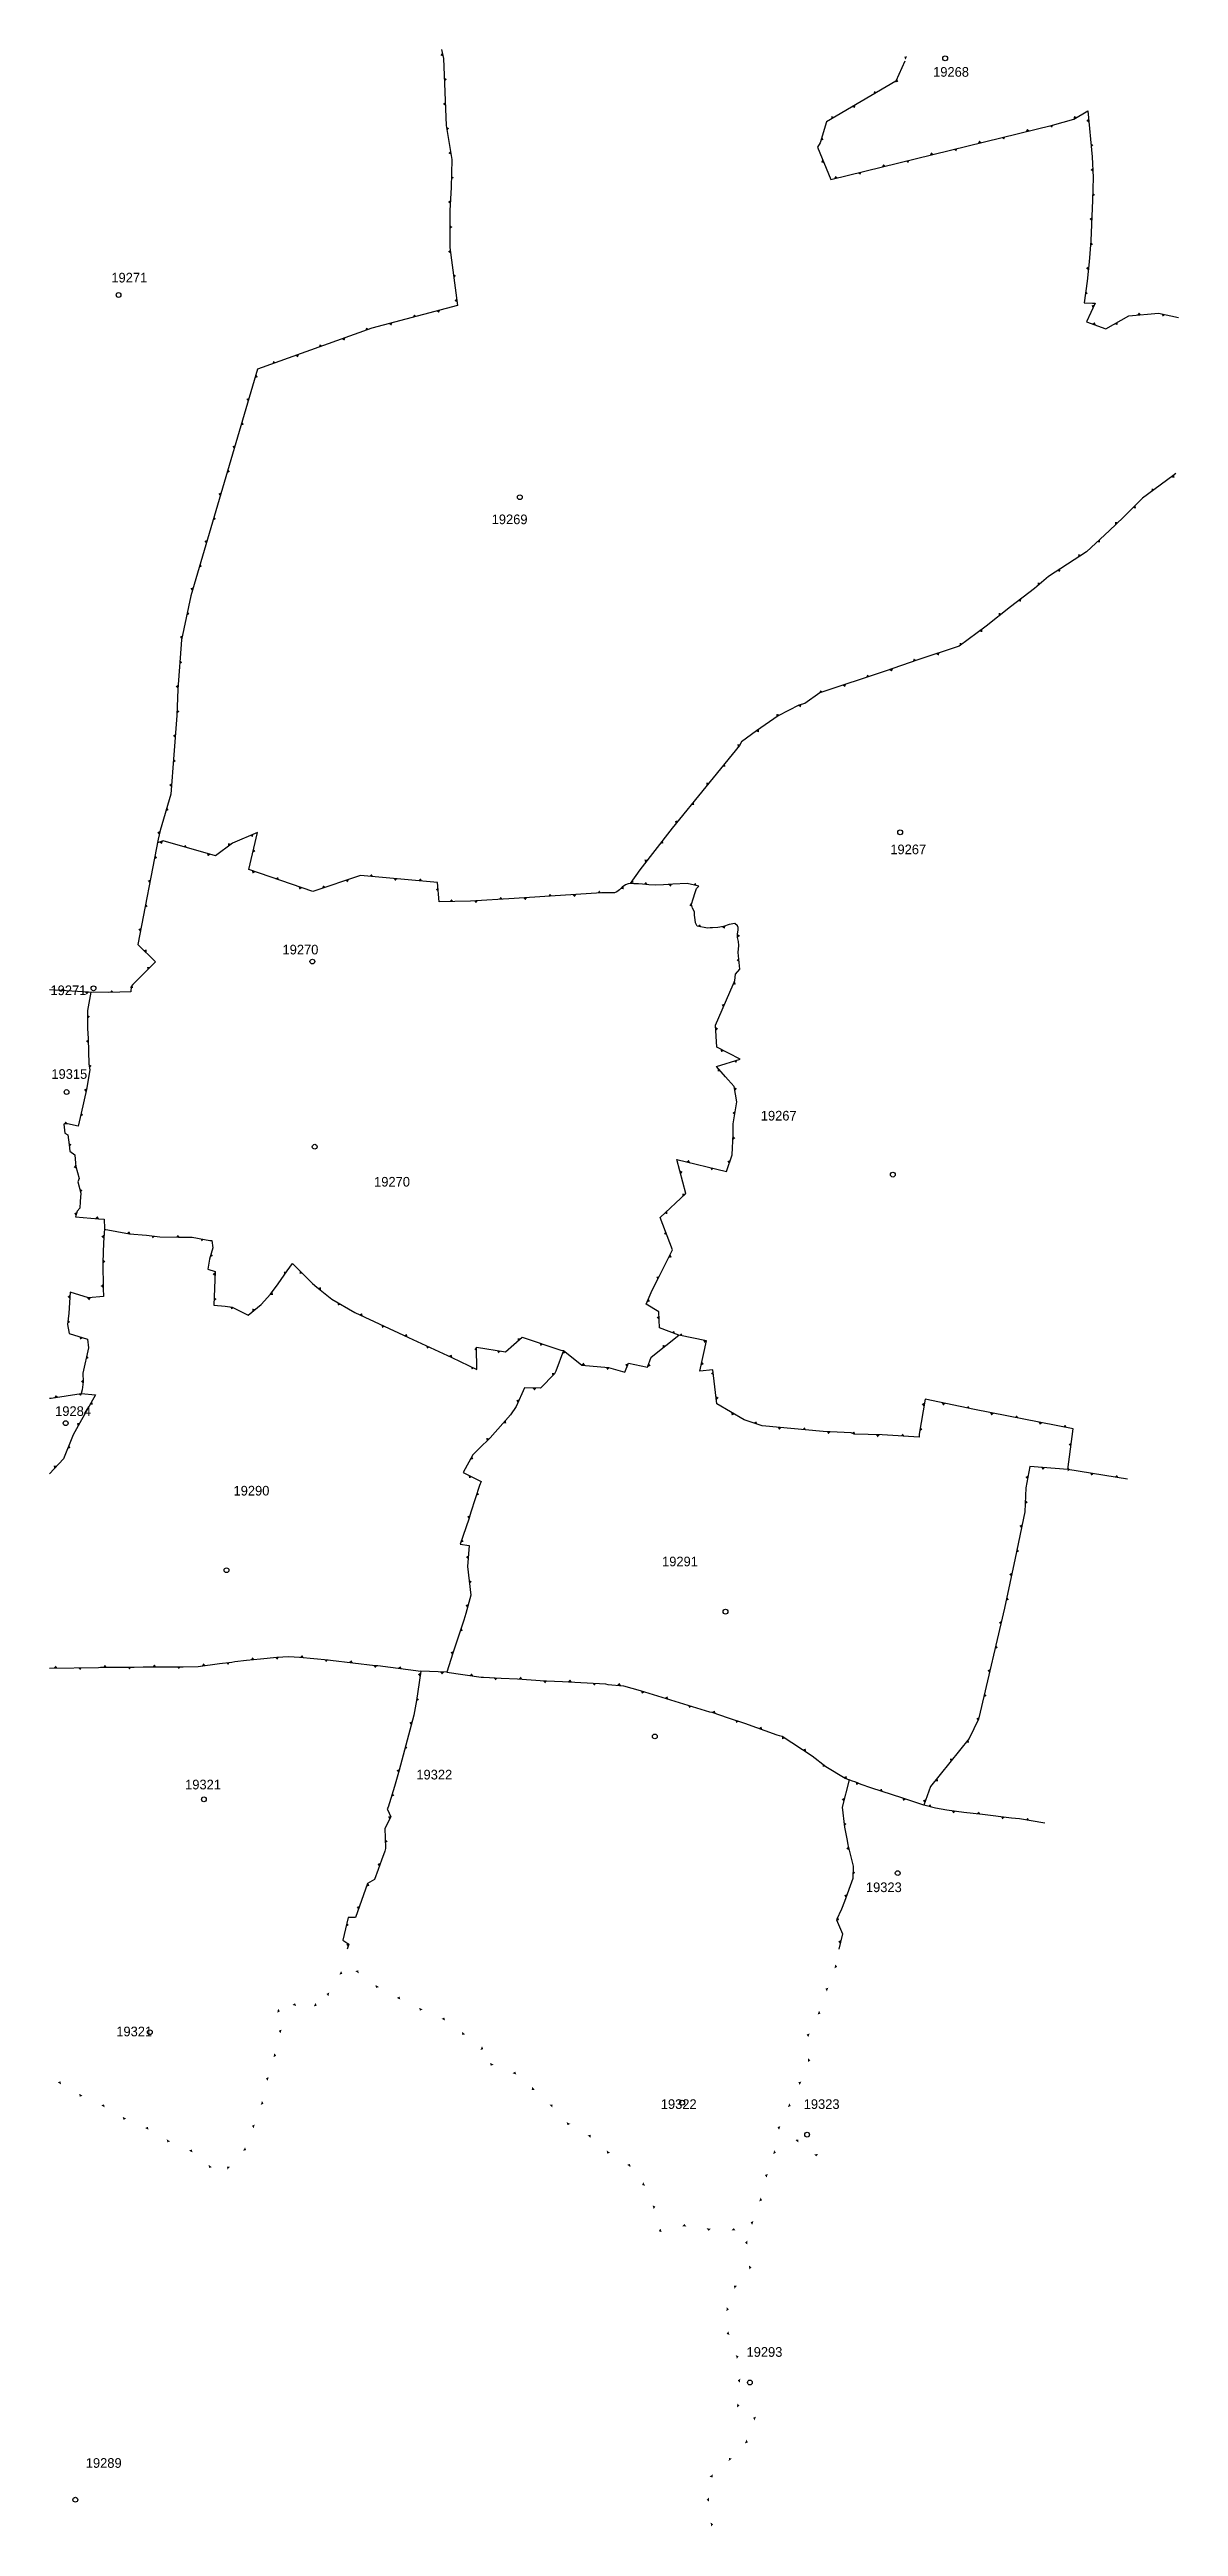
# Model space of a CAD drawing. Extents: x 176563 to 180221, y 250851 to 253450.
# Drawn here: x 179050 to 180221, y 250851 to 253419 of the extents above; entities that cross this region are included whole.
import ezdxf
from ezdxf.enums import TextEntityAlignment as Align

# ---------------------------------------------------------------- set-up
doc = ezdxf.new("R2010")
doc.units = 0
for name, color, linetype in [('1601', 240, 'Continuous'), ('1601_PLT', 240, 'Continuous'), ('A_POINTS', 252, 'Continuous')]:
    doc.layers.add(name, color=color, linetype=linetype)
doc.styles.add('HEBTXT', font='hebtxt.shx')

# ---------------------------------------------------------------- blocks, each defined once
blk = doc.blocks.new('1601')
at = {"layer": 'A_POINTS'}
blk.add_circle((0, 0), 0.25, dxfattribs=at)
at = {"style": 'HEBTXT'}
blk.add_attdef('LOT_NUM', text='', height=4, dxfattribs=at).set_placement((0, 1), align=Align.CENTER)
blk = doc.blocks.new('1601_PLT')
at = {"layer": '1601_PLT'}
blk.add_solid([(-1.6, 0.1), (1.8, 0.1), (0.1, 2.1)], dxfattribs=at)

msp = doc.modelspace()

# ---------------------------------------------------------------- linework, layer by layer
at = {"layer": '1601'}
for points in [[(179456.5, 253419.5), (179458.7, 253410.1), (179461.3, 253340.8), (179467.3, 253305.5), (179466.4, 253276.5), (179465.3, 253252.6), (179465.3, 253214.1), (179473, 253154.1), (179384.3, 253130.6), (179265.8, 253088.1), (179196.4, 252853), (179187, 252807.5), (179183.1, 252756.4), (179182.1, 252728.9), (179175.9, 252647.4), (179164.7, 252609.9), (179162.8, 252600.7), (179141.6, 252491.6), (179160, 252473.7), (179136.5, 252450)], [(179937.1, 253407.4), (179927.6, 253386.7), (179855.8, 253344.6), (179849.1, 253322.9), (179846.4, 253318.1), (179860.3, 253284.7), (180090.1, 253341.2), (180112.1, 253347.4), (180126.6, 253356.1), (180131.3, 253308.1), (180132.3, 253286.7), (180131.7, 253263.3), (180130, 253221.2), (180128.1, 253199.5), (180125.9, 253179.5), (180122.8, 253157), (180131.5, 253156.6), (180134.4, 253156.4), (180125.4, 253137.1), (180145.5, 253129.9), (180169.1, 253143.4), (180199.9, 253146.1), (180220.7, 253141.8)], [(180217.9, 252979.9), (180214.9, 252977.4), (180183.5, 252954.3), (180163.5, 252934.2), (180149.3, 252921), (180125.2, 252898.7), (180085.9, 252873.1), (180071.3, 252860.6), (180046.5, 252841.7), (180021.3, 252821.7), (179993.4, 252800.9), (179950.5, 252786.9), (179916.7, 252774.9), (179848.7, 252752.4), (179833.4, 252741.5), (179827, 252739.6), (179805.5, 252728.8), (179783.3, 252713.1), (179767.5, 252701.8), (179765.4, 252697.9), (179695.8, 252612.3), (179662, 252568.9), (179652, 252554.8)], [(179758.9, 252450), (179760.8, 252454.4), (179761.4, 252460.7), (179765.8, 252466), (179764.3, 252483.2), (179764.7, 252490.5), (179764.4, 252494.6), (179763.5, 252499), (179763.5, 252502.5), (179764.2, 252506.4), (179764.1, 252509.1), (179763.3, 252511), (179760.6, 252513.2), (179754.9, 252512.2), (179749, 252510.3), (179743.2, 252509.2), (179737.6, 252509), (179735.1, 252508.8), (179732.4, 252508.6), (179721.5, 252510.5), (179719.8, 252514.1), (179719.6, 252517.3), (179718.8, 252522), (179718.8, 252525.5), (179716.9, 252529.2), (179715.6, 252533.4), (179717.5, 252538.9), (179719.7, 252545.4), (179721.1, 252549.5), (179723.4, 252551.9), (179711.1, 252555), (179696.4, 252554.3), (179686.7, 252553.3), (179678.4, 252553.1), (179671.5, 252553.6), (179665, 252554.1), (179660.7, 252554.4), (179656, 252554.6), (179652, 252554.8), (179649.9, 252554.5), (179647.2, 252553.5), (179644, 252550.9), (179641.2, 252548.3), (179638.3, 252546.3), (179635.8, 252545.1), (179622.4, 252545.1), (179531.7, 252539.3), (179486.5, 252536.6), (179454, 252535.7), (179452.5, 252555.9), (179372.4, 252563.2), (179323, 252546.5), (179256.6, 252569.3), (179265.5, 252607.8), (179239.6, 252596.8), (179222.1, 252583.5), (179167.7, 252598.9), (179167.7, 252598.9), (179162.1, 252597)], [(179136.5, 252450), (179134.6, 252448.1), (179134.2, 252442.6), (179111.6, 252441.7), (179090.4, 252442.1), (179050, 252444.5)], [(179583.1, 252070.6), (179596.6, 252059.8), (179601.9, 252055.6), (179629.6, 252052.9), (179646.5, 252048.3), (179650.3, 252057.6), (179670.1, 252053.2), (179673.9, 252063.6), (179702.5, 252086.4), (179682.5, 252094.3), (179681.9, 252110.7), (179668.8, 252118.8), (179674.8, 252133.2), (179681.3, 252145.3), (179696.2, 252174.9), (179683.2, 252208.6), (179710, 252233.5), (179700.6, 252268.6), (179752.1, 252256.3), (179757.8, 252273.4), (179758.9, 252294.9), (179758.9, 252305.5), (179762.6, 252328.6), (179760.1, 252344.2), (179753.7, 252351.2), (179751.1, 252354.4), (179741.5, 252365.1), (179766.2, 252372.8), (179742.1, 252385), (179740.6, 252408), (179758.9, 252450)], [(179092.8, 252442), (179089.4, 252423), (179089.4, 252404.6), (179090.2, 252394.1), (179090.7, 252367.6), (179091.9, 252361.7), (179088.2, 252341.3), (179082.8, 252316.8), (179079.8, 252303.4), (179068.7, 252305.7), (179064.7, 252305.3), (179065.9, 252295.9), (179069, 252294.3), (179070.2, 252283.9), (179071.1, 252277.3), (179076.3, 252273.4), (179076.8, 252265), (179077.4, 252261.3), (179080.8, 252248.9), (179079.5, 252245.4), (179082.3, 252233.8), (179081.8, 252225), (179081.6, 252218.3), (179078.8, 252215.1), (179076.9, 252209.1), (179100.7, 252207.3), (179106.8, 252206.7), (179106.9, 252197.1), (179105.8, 252182.1), (179105.4, 252161.8), (179105.5, 252134.8), (179105.8, 252126.7), (179090.3, 252125.1), (179071.4, 252131.1), (179069.9, 252109.3), (179068.5, 252097.5), (179070.5, 252088.2), (179089.3, 252082.3), (179090.3, 252073.3), (179084.6, 252047), (179085, 252038.2), (179083.7, 252029.7), (179082.9, 252026.1)], [(179106.8, 252196.3), (179132.9, 252191.6), (179150.6, 252190.3), (179164.5, 252188.6), (179183.6, 252188), (179197.8, 252188.3), (179216.2, 252184.8), (179218.4, 252184.6), (179219.3, 252177), (179215.9, 252165.3), (179214.2, 252154.8), (179221.7, 252152.5), (179220.5, 252117.7), (179232.1, 252116.6), (179239.3, 252115.7), (179256, 252107.4), (179269.4, 252118.3), (179279.2, 252128.9), (179287.1, 252139.8), (179296.6, 252153.1), (179302, 252161), (179322.6, 252140), (179327.1, 252136.4), (179342.6, 252124), (179366.7, 252109.9), (179422.1, 252084.2), (179467.3, 252063.4), (179493.3, 252051.1), (179492.9, 252074), (179522.9, 252069.1), (179540.2, 252084.4), (179580.2, 252071), (179583.1, 252070.6), (179575, 252049.2), (179573.8, 252046.5), (179559.3, 252031.7), (179542.7, 252031.8), (179533.9, 252012.6), (179527.9, 252003.9), (179506.8, 251980.2), (179495.6, 251969), (179488.9, 251962.6), (179479.1, 251944.2), (179497.5, 251934.7), (179495.8, 251930.6), (179486.9, 251903), (179485, 251895.9), (179475.8, 251869.9), (179485.1, 251868.4), (179483.6, 251846.7), (179486.9, 251817), (179481.6, 251797.8), (179479.5, 251790.9), (179468.1, 251756.7), (179462, 251737.1), (179435, 251738.1)], [(180168, 251937.2), (180106, 251947.4), (180111.5, 251989.5), (180009.1, 252009.3), (179957.9, 252020.1), (179951.9, 251983.9), (179951.7, 251980.8), (179913.4, 251983.1), (179884.6, 251984), (179881.4, 251985.2), (179852.4, 251986.7), (179789.1, 251992.5), (179770.4, 251998.7), (179742.1, 252015.2), (179737.9, 252050.5), (179724.3, 252049.3), (179731.4, 252080.7), (179702.5, 252086.4)], [(179050, 252021.1), (179051.7, 252021.2), (179082.9, 252026.1), (179097.7, 252024.8), (179081.4, 251995.6), (179074.5, 251983.1), (179064.4, 251958.3), (179050, 251942.8)], [(180106, 251947.4), (180066.6, 251950.4), (180062.6, 251928.2), (180061.5, 251903.4), (180051.3, 251855.4), (180040.5, 251803.6), (180015.1, 251695.6), (180013.4, 251688.3), (180003.8, 251668.4), (179963.7, 251618.5), (179956.6, 251599.3), (179934.8, 251606.5), (179901.8, 251617.3), (179891.7, 251620.8), (179886.3, 251623), (179881.7, 251624.6), (179879.1, 251625.4)], [(179050, 251741.2), (179100.9, 251742.1), (179103, 251742.2), (179137.7, 251742.4), (179147, 251742.5), (179149.4, 251742.6), (179169.7, 251742.7), (179188.5, 251742.8), (179204.2, 251743.1), (179226.4, 251746.1), (179239, 251747.6), (179242.1, 251748.2), (179254.4, 251749.5), (179268.8, 251750.9), (179285.7, 251752.6), (179298.2, 251753.3), (179309.2, 251752.6), (179338.9, 251749.9), (179341.5, 251749.6), (179387.6, 251744), (179390.4, 251743.9), (179435, 251738.1), (179431.8, 251717.1), (179430.5, 251707.9), (179427.9, 251692.6), (179423.5, 251677.1), (179412.6, 251635.5), (179407.7, 251618.5), (179401.2, 251597.2), (179400.3, 251595.4), (179400.6, 251594.7), (179403.9, 251587.3), (179397.7, 251574.9), (179398.1, 251565.3), (179398.3, 251554.2), (179398.2, 251552.8), (179397.8, 251551.7), (179394.2, 251542.2), (179390.7, 251532.7), (179387, 251522.2), (179379.9, 251518.1), (179367.3, 251482.8), (179359.7, 251482.8), (179354, 251459.1), (179360.5, 251455), (179358.5, 251450)], [(179462, 251737.1), (179497.5, 251731.9), (179500.1, 251731.9), (179518.3, 251730.8), (179535.2, 251730.1), (179563.6, 251728.1), (179565.5, 251728.1), (179581.9, 251727.6), (179626.5, 251725), (179628.9, 251724.5), (179645.1, 251723.1), (179662.4, 251718), (179734.5, 251696.1), (179736.7, 251695.8), (179753.8, 251689.7), (179770.7, 251684.4), (179804.1, 251672.1), (179806.5, 251671.3), (179809.7, 251670.7), (179840.9, 251650.5), (179855.2, 251639.5), (179875, 251627.3), (179879.1, 251625.4), (179872, 251597.1), (179874.3, 251576.6), (179877.1, 251562.7), (179878, 251558.1), (179881.3, 251544.2), (179883.3, 251536.1), (179882.9, 251523.1), (179874.4, 251499.4), (179871.3, 251491.4), (179866.2, 251480.3), (179872.3, 251465.7), (179868.7, 251450)], [(180082.1, 251580.5), (180055.8, 251584.9), (180047.5, 251585.9), (180017.6, 251589.6), (179998, 251591.7), (179980.4, 251594.2), (179968.8, 251596.3), (179956.6, 251599.3)]]:
    msp.add_lwpolyline(points, dxfattribs=at)

# ---------------------------------------------------------------- block references
ref = msp.add_blockref('1601', (179978.8, 253410.4), dxfattribs=dict(at, xscale=10, yscale=10, zscale=10))
ref.add_attrib('LOT_NUM', '19268', dxfattribs={"layer": '0', "height": 10, "style": 'HEBTXT'}).set_placement((179984.9, 253391.3), align=Align.CENTER)
ref = msp.add_blockref('1601', (179121.6, 253165), dxfattribs=dict(at, xscale=10, yscale=10, zscale=10))
ref.add_attrib('LOT_NUM', '19271', dxfattribs={"layer": '0', "height": 10, "style": 'HEBTXT'}).set_placement((179132.7, 253178), align=Align.CENTER)
ref = msp.add_blockref('1601', (179537.7, 252955.3), dxfattribs=dict(at, xscale=10, yscale=10, zscale=10))
ref.add_attrib('LOT_NUM', '19269', dxfattribs={"layer": '0', "height": 10, "style": 'HEBTXT'}).set_placement((179527.1, 252927.4), align=Align.CENTER)
ref = msp.add_blockref('1601', (179932.1, 252607.9), dxfattribs=dict(at, xscale=10, yscale=10, zscale=10))
ref.add_attrib('LOT_NUM', '19267', dxfattribs={"layer": '0', "height": 10, "style": 'HEBTXT'}).set_placement((179940.5, 252585.2), align=Align.CENTER)
ref = msp.add_blockref('1601', (179322.6, 252473.9), dxfattribs=dict(at, xscale=10, yscale=10, zscale=10))
ref.add_attrib('LOT_NUM', '19270', dxfattribs={"layer": '0', "height": 10, "style": 'HEBTXT'}).set_placement((179310.2, 252481.3), align=Align.CENTER)
ref = msp.add_blockref('1601', (179095.6, 252446.2), dxfattribs=dict(at, xscale=10, yscale=10, zscale=10))
ref.add_attrib('LOT_NUM', '19271', dxfattribs={"layer": '0', "height": 10, "style": 'HEBTXT'}).set_placement((179069.6, 252439.1), align=Align.CENTER)
ref = msp.add_blockref('1601', (179067.7, 252338.6), dxfattribs=dict(at, xscale=10, yscale=10, zscale=10))
ref.add_attrib('LOT_NUM', '19315', dxfattribs={"layer": '0', "height": 10, "style": 'HEBTXT'}).set_placement((179070.5, 252352.3), align=Align.CENTER)
ref = msp.add_blockref('1601', (179924.5, 252253), dxfattribs=dict(at, xscale=10, yscale=10, zscale=10))
ref.add_attrib('LOT_NUM', '19267', dxfattribs={"layer": '0', "height": 10, "style": 'HEBTXT'}).set_placement((179806.2, 252309.1), align=Align.CENTER)
ref = msp.add_blockref('1601', (179325, 252281.9), dxfattribs=dict(at, xscale=10, yscale=10, zscale=10))
ref.add_attrib('LOT_NUM', '19270', dxfattribs={"layer": '0', "height": 10, "style": 'HEBTXT'}).set_placement((179405.2, 252240.6), align=Align.CENTER)
ref = msp.add_blockref('1601', (179066.7, 251995.3), dxfattribs=dict(at, xscale=10, yscale=10, zscale=10))
ref.add_attrib('LOT_NUM', '19284', dxfattribs={"layer": '0', "height": 10, "style": 'HEBTXT'}).set_placement((179074.4, 252002.8), align=Align.CENTER)
ref = msp.add_blockref('1601', (179233.5, 251842.8), dxfattribs=dict(at, xscale=10, yscale=10, zscale=10))
ref.add_attrib('LOT_NUM', '19290', dxfattribs={"layer": '0', "height": 10, "style": 'HEBTXT'}).set_placement((179259.4, 251920.3), align=Align.CENTER)
ref = msp.add_blockref('1601', (179751, 251799.9), dxfattribs=dict(at, xscale=10, yscale=10, zscale=10))
ref.add_attrib('LOT_NUM', '19291', dxfattribs={"layer": '0', "height": 10, "style": 'HEBTXT'}).set_placement((179703.8, 251846.9), align=Align.CENTER)
ref = msp.add_blockref('1601', (179677.7, 251670.5), dxfattribs=dict(at, xscale=10, yscale=10, zscale=10))
ref.add_attrib('LOT_NUM', '19322', dxfattribs={"layer": '0', "height": 10, "style": 'HEBTXT'}).set_placement((179449, 251625.9), align=Align.CENTER)
ref = msp.add_blockref('1601', (179210.1, 251605.3), dxfattribs=dict(at, xscale=10, yscale=10, zscale=10))
ref.add_attrib('LOT_NUM', '19321', dxfattribs={"layer": '0', "height": 10, "style": 'HEBTXT'}).set_placement((179209.2, 251615.6), align=Align.CENTER)
ref = msp.add_blockref('1601', (179929.6, 251528.8), dxfattribs=dict(at, xscale=10, yscale=10, zscale=10))
ref.add_attrib('LOT_NUM', '19323', dxfattribs={"layer": '0', "height": 10, "style": 'HEBTXT'}).set_placement((179915.2, 251509.1), align=Align.CENTER)
ref = msp.add_blockref('1601', (179154, 251363.8), dxfattribs=dict(at, xscale=10, yscale=10, zscale=10))
ref.add_attrib('LOT_NUM', '19321', dxfattribs={"layer": '0', "height": 10, "style": 'HEBTXT'}).set_placement((179137.8, 251359.6), align=Align.CENTER)
ref = msp.add_blockref('1601', (179706.1, 251290.8), dxfattribs=dict(at, xscale=10, yscale=10, zscale=10))
ref.add_attrib('LOT_NUM', '19322', dxfattribs={"layer": '0', "height": 10, "style": 'HEBTXT'}).set_placement((179702.5, 251284.3), align=Align.CENTER)
ref = msp.add_blockref('1601', (179835.6, 251257.6), dxfattribs=dict(at, xscale=10, yscale=10, zscale=10))
ref.add_attrib('LOT_NUM', '19323', dxfattribs={"layer": '0', "height": 10, "style": 'HEBTXT'}).set_placement((179850.7, 251284.3), align=Align.CENTER)
ref = msp.add_blockref('1601', (179776.3, 251000.6), dxfattribs=dict(at, xscale=10, yscale=10, zscale=10))
ref.add_attrib('LOT_NUM', '19293', dxfattribs={"layer": '0', "height": 10, "style": 'HEBTXT'}).set_placement((179791.4, 251027.3), align=Align.CENTER)
ref = msp.add_blockref('1601', (179076.8, 250879.1), dxfattribs=dict(at, xscale=10, yscale=10, zscale=10))
ref.add_attrib('LOT_NUM', '19289', dxfattribs={"layer": '0', "height": 10, "style": 'HEBTXT'}).set_placement((179106.2, 250912.2), align=Align.CENTER)
at = {"layer": '1601_PLT'}
for p, xscale, yscale, zscale, rotation in [((179457.8, 253414.1), 1.2, 1.2, 1.2, 103.610282224151), ((179938.6, 253410.7), 1.2, 1.2, 1.2, 65.33515704287524), ((179459.5, 253388.6), 1.200000000000001, 1.200000000000001, 1.200000000000001, 272.1206163719189), ((179906.2, 253374.1), 1.2, 1.2, 1.2, 30.36765614256162), ((179928, 253387.4), 1.2, 1.2, 1.2, 245.3351570428752), ((179460.5, 253363), 1.2, 1.2, 1.2, 92.12061637191884), ((179862.1, 253348.2), 1.2, 1.2, 1.2, 30.36765614256162), ((179884.1, 253361.2), 1.2, 1.2, 1.2, 210.3676561425614), ((180113.6, 253348.3), 1.2, 1.2, 1.2, 31.05693094396329), ((180127.6, 253345.7), 1.2, 1.2, 1.2, 95.68114562225333), ((179461.9, 253337.5), 1.2, 1.2, 1.2, 279.7139241144342), ((179850.4, 253327), 1.2, 1.2, 1.2, 252.7908574782119), ((180014.6, 253322.6), 1.2, 1.2, 1.2, 13.80395859731383), ((180039.4, 253328.7), 1.2, 1.2, 1.2, 193.8039585973137), ((180064.3, 253334.8), 1.2, 1.2, 1.2, 13.80395859731383), ((180089.1, 253340.9), 1.2, 1.2, 1.2, 193.8039585973137), ((180130.1, 253320.3), 1.2, 1.2, 1.2, 275.6811456222534), ((179466.2, 253312.3), 1.2, 1.2, 1.2, 99.71392411443422), ((179852.5, 253303.5), 1.2, 1.2, 1.2, 112.6487587407994), ((179890.3, 253292.1), 1.2, 1.2, 1.2, 193.8039585973137), ((179915.1, 253298.2), 1.2, 1.2, 1.2, 13.80395859731383), ((179940, 253304.3), 1.2, 1.2, 1.2, 193.8039585973137), ((179964.8, 253310.4), 1.2, 1.2, 1.2, 13.80395859731383), ((179989.7, 253316.5), 1.2, 1.2, 1.2, 193.8039585973137), ((180132, 253294.7), 1.2, 1.2, 1.2, 92.58224493651359), ((179466.7, 253286.8), 1.2, 1.2, 1.2, 268.1086122351873), ((179865.4, 253286), 1.2, 1.2, 1.2, 13.80395859731383), ((180131.8, 253269.1), 1.2, 1.2, 1.2, 268.4476712620475), ((179465.7, 253261.2), 1.2, 1.2, 1.2, 87.49303413254964), ((180130.9, 253243.6), 1.2, 1.2, 1.2, 87.67055215700661), ((179465.3, 253235.6), 1.2, 1.2, 1.2, 269.9030749622892), ((180129.7, 253218), 1.2, 1.2, 1.2, 264.9959675520037), ((179465.8, 253210), 1.2, 1.2, 1.2, 97.38499080022464), ((180127.3, 253192.5), 1.199999999999999, 1.199999999999999, 1.199999999999999, 83.69304589892579), ((179469.1, 253184.7), 1.2, 1.2, 1.2, 277.3849908002247), ((180124.2, 253167.1), 1.2, 1.2, 1.2, 262.2391368575806), ((179428.6, 253142.3), 1.2, 1.2, 1.2, 14.85068613717451), ((179453.3, 253148.9), 1.2, 1.2, 1.2, 194.8506861371745), ((179472.4, 253159.3), 1.2, 1.2, 1.2, 97.38499080022464), ((180132.8, 253153), 1.2, 1.2, 1.2, 65.10984790029917), ((180179.8, 253144.3), 1.2, 1.2, 1.2, 4.97359203653233), ((180205.2, 253145), 1.2, 1.2, 1.2, 168.3649602769954), ((179331, 253111.5), 1.2, 1.2, 1.2, 19.73877012710493), ((179355.1, 253120.1), 1.2, 1.2, 1.2, 199.7387701271048), ((179379.2, 253128.8), 1.2, 1.2, 1.2, 19.73877012710493), ((179403.8, 253135.8), 1.2, 1.2, 1.2, 194.8506861371745), ((180133, 253134.4), 1.2, 1.2, 1.2, 340.3826679124995), ((180156.2, 253136), 1.2, 1.2, 1.2, 209.7500393791332), ((179282.8, 253094.2), 1.2, 1.2, 1.2, 19.73877012710493), ((179306.9, 253102.8), 1.2, 1.2, 1.2, 199.7387701271048), ((179263.7, 253080.8), 1.2, 1.2, 1.2, 253.5503214624843), ((179256.5, 253056.3), 1.2, 1.2, 1.2, 73.55032146248429), ((179242, 253007.2), 1.2, 1.2, 1.2, 73.55032146248429), ((179249.2, 253031.7), 1.2, 1.2, 1.2, 253.5503214624843), ((179234.7, 252982.6), 1.2, 1.2, 1.2, 253.5503214624843), ((179227.5, 252958.1), 1.2, 1.2, 1.2, 73.55032146248429), ((180194.3, 252962.3), 1.2, 1.2, 1.2, 36.29747692481402), ((180215, 252977.4), 1.2, 1.2, 1.2, 219.1228101888742), ((179220.2, 252933.5), 1.2, 1.2, 1.2, 253.5503214624843), ((180174.9, 252945.7), 1.2, 1.2, 1.2, 225.2767373450441), ((179213, 252909), 1.2, 1.2, 1.2, 73.55032146248429), ((180137.8, 252910.4), 1.2, 1.2, 1.2, 222.7535447121117), ((180156.6, 252927.8), 1.2, 1.2, 1.2, 42.69909338733597), ((179205.7, 252884.4), 1.2, 1.2, 1.2, 253.5503214624843), ((180096.7, 252880.2), 1.2, 1.2, 1.2, 213.0840869129779), ((180118.2, 252894.2), 1.2, 1.2, 1.2, 33.0840869129779), ((179198.5, 252859.9), 1.2, 1.2, 1.2, 73.55032146248429), ((180076.3, 252864.9), 1.2, 1.2, 1.2, 40.69482337081386), ((179192.7, 252834.9), 1.2, 1.2, 1.2, 258.3162125117574), ((180035.9, 252833.3), 1.2, 1.2, 1.2, 38.44033144383849), ((180056.1, 252849.1), 1.2, 1.2, 1.2, 217.3022979802377), ((179187.5, 252809.9), 1.2, 1.2, 1.2, 78.31621251175734), ((179995.3, 252802.2), 1.2, 1.2, 1.2, 36.76231418770266), ((180015.8, 252817.6), 1.2, 1.2, 1.2, 216.7623141877025), ((179185.2, 252784.4), 1.2, 1.2, 1.2, 265.5937913996439), ((179947, 252785.6), 1.2, 1.2, 1.2, 19.54715819900597), ((179971.3, 252793.6), 1.2, 1.2, 1.2, 198.0827988252554), ((179183.3, 252758.9), 1.2, 1.2, 1.2, 85.59379139964389), ((179850, 252752.8), 1.2, 1.2, 1.2, 18.24595620888122), ((179874.3, 252760.9), 1.2, 1.2, 1.2, 198.2459562088811), ((179898.6, 252768.9), 1.2, 1.2, 1.2, 18.24595620888122), ((179922.9, 252777), 1.2, 1.2, 1.2, 199.5471581990058), ((179182.3, 252733.3), 1.2, 1.2, 1.2, 267.9395615089195), ((179805.3, 252728.6), 1.2, 1.2, 1.2, 35.16709320521524), ((179828.2, 252740), 1.200000000000001, 1.200000000000001, 1.200000000000001, 196.270725512789), ((179180.5, 252707.8), 1.2, 1.2, 1.2, 85.65231464189084), ((179784.3, 252713.8), 1.2, 1.2, 1.2, 215.1670932052152), ((179178.6, 252682.2), 1.2, 1.2, 1.2, 265.6523146418909), ((179749, 252677.7), 1.2, 1.2, 1.2, 230.8958808954289), ((179765.1, 252697.5), 1.2, 1.2, 1.2, 50.89588089542885), ((179176.6, 252656.7), 1.2, 1.2, 1.2, 85.65231464189084), ((179732.8, 252657.8), 1.2, 1.2, 1.2, 50.89588089542885), ((179171.2, 252631.8), 1.2, 1.2, 1.2, 253.3548743161762), ((179716.7, 252637.9), 1.2, 1.2, 1.2, 230.8958808954289), ((179164.1, 252607.2), 1.2, 1.2, 1.2, 78.3105927951603), ((179165.8, 252598.2), 1.2, 1.2, 1.2, 197.9019968033234), ((179259.8, 252605.4), 1.2, 1.2, 1.2, 203.0857576634534), ((179684.7, 252598), 1.2, 1.2, 1.2, 232.0856791802473), ((179700.5, 252618.1), 1.2, 1.2, 1.2, 50.89588089542885), ((179159.2, 252582.1), 1.2, 1.2, 1.2, 259.014510872922), ((179190.4, 252592.5), 1.200000000000001, 1.200000000000001, 1.200000000000001, 344.2475298684566), ((179215.1, 252585.5), 1.2, 1.2, 1.2, 164.2475298684567), ((179236.7, 252594.6), 1.2, 1.2, 1.2, 37.24755089459167), ((179261.1, 252588.9), 1.2, 1.2, 1.2, 257.0862144353156), ((179668.9, 252577.8), 1.2, 1.2, 1.2, 52.0856791802473), ((179154.3, 252557), 1.2, 1.2, 1.2, 79.01451087292193), ((179261.7, 252567.5), 1.2, 1.2, 1.2, 161.0688365058168), ((179286, 252559.2), 1.2, 1.2, 1.2, 341.0688365058168), ((179310.2, 252550.9), 1.2, 1.2, 1.2, 161.0688365058168), ((179334.4, 252550.4), 1.2, 1.2, 1.2, 18.68021767709323), ((179358.7, 252558.6), 1.2, 1.2, 1.2, 198.6802176770931), ((179383.5, 252562.2), 1.2, 1.2, 1.2, 354.7987617665333), ((179408.9, 252559.9), 1.2, 1.2, 1.2, 174.7987617665333), ((179434.4, 252557.6), 1.2, 1.2, 1.2, 354.7987617665333), ((179453, 252548.5), 1.2, 1.2, 1.2, 94.20184384976108), ((179620.1, 252545), 1.2, 1.2, 1.2, 3.688001204902676), ((179643.8, 252550.8), 1.2, 1.2, 1.2, 223.4927156021227), ((179653.7, 252557.2), 1.2, 1.2, 1.2, 234.6008278366482), ((179668.2, 252553.9), 1.2, 1.2, 1.2, 356.2214886471364), ((179693.8, 252554), 1.2, 1.2, 1.2, 185.9010347281165), ((179719.1, 252553), 1.2, 1.2, 1.2, 345.7145945998004), ((179149.4, 252531.8), 1.2, 1.2, 1.2, 259.014510872922), ((179466.8, 252536.1), 1.2, 1.2, 1.2, 1.622462717940199), ((179492.3, 252537), 1.2, 1.2, 1.2, 183.3867727996535), ((179517.9, 252538.5), 1.2, 1.2, 1.2, 3.386772799653671), ((179543.4, 252540), 1.2, 1.2, 1.2, 183.6880012049025), ((179569, 252541.7), 1.2, 1.2, 1.2, 3.688001204902676), ((179594.5, 252543.3), 1.2, 1.2, 1.2, 183.6880012049025), ((179715.9, 252532.6), 1.2, 1.2, 1.2, 106.7722914616137), ((179144.5, 252506.7), 1.2, 1.2, 1.2, 79.01451087292193), ((179723.9, 252510.1), 1.2, 1.2, 1.2, 349.9399524909108), ((179749.3, 252510.4), 1.2, 1.2, 1.2, 197.3215793225653), ((179763.5, 252500.7), 1.2, 1.2, 1.2, 269.9159941342035), ((179148.9, 252484.5), 1.2, 1.2, 1.2, 315.7669322719935), ((179765, 252475.3), 1.2, 1.2, 1.2, 94.98907330864486), ((179063.3, 252443.7), 1.2, 1.2, 1.2, 356.5352800720967), ((179114.4, 252441.8), 1.2, 1.2, 1.2, 2.365174844195988), ((179134.8, 252448.4), 1.2, 1.2, 1.2, 225.1813646970221), ((179152.9, 252466.5), 1.2, 1.2, 1.2, 45.18136469702208), ((179759.6, 252451.6), 1.2, 1.2, 1.2, 246.4627077618485), ((179088.9, 252442.2), 1.2, 1.2, 1.2, 176.5352800720966), ((179089.4, 252416.8), 1.2, 1.2, 1.2, 270.0544617038166), ((179749.3, 252428.1), 1.2, 1.2, 1.2, 66.46270776184853), ((179090.3, 252391.2), 1.2, 1.2, 1.2, 91.07810727165423), ((179740.8, 252404.3), 1.2, 1.2, 1.2, 273.837151184113), ((179091.1, 252365.6), 1.2, 1.2, 1.2, 280.7751647224985), ((179747.7, 252382.2), 1.2, 1.2, 1.2, 152.9994483616528), ((179761.5, 252371.3), 1.2, 1.2, 1.2, 197.3482272128498), ((179088.1, 252340.4), 1.200000000000001, 1.200000000000001, 1.200000000000001, 77.49221440081014), ((179744.7, 252361.6), 1.2, 1.2, 1.2, 131.6353953746373), ((179760.4, 252341.9), 1.2, 1.2, 1.2, 279.2509180257557), ((179082.5, 252315.4), 1.199999999999999, 1.199999999999999, 1.199999999999999, 257.2778153220549), ((179760.7, 252316.6), 1.2, 1.2, 1.2, 80.80157062644938), ((179066.8, 252305.5), 1.2, 1.2, 1.2, 6.505079790052815), ((179758.7, 252291.1), 1.2, 1.2, 1.2, 266.9339645323306), ((179070.2, 252284), 1.2, 1.2, 1.2, 276.1886713060258), ((179712.2, 252265.8), 1.2, 1.2, 1.2, 346.5520824735386), ((179755.3, 252266), 1.2, 1.2, 1.2, 71.62646933996395), ((179077.5, 252261.1), 1.2, 1.2, 1.2, 105.186059263894), ((179081.7, 252236.4), 1.2, 1.2, 1.2, 283.9331724525338), ((179704.1, 252255.4), 1.2, 1.2, 1.2, 284.9969260003207), ((179737.1, 252259.9), 1.2, 1.2, 1.2, 166.5520824735386), ((179077.9, 252212.1), 1.2, 1.2, 1.2, 72.31588195482945), ((179689.1, 252214.1), 1.2, 1.2, 1.2, 222.9924515273323), ((179707.8, 252231.5), 1.2, 1.2, 1.2, 42.99245152733235), ((179099.3, 252207.4), 1.2, 1.2, 1.2, 355.5761020021463), ((179106.3, 252188.6), 1.2, 1.2, 1.2, 85.90114442168908), ((179132, 252191.8), 1.2, 1.2, 1.2, 349.8075228392614), ((179157.5, 252189.5), 1.2, 1.2, 1.2, 172.8227244758081), ((179183, 252188), 1.2, 1.2, 1.2, 358.0533421423584), ((179689.5, 252192.2), 1.2, 1.2, 1.2, 111.0853747155832), ((179105.5, 252163), 1.2, 1.2, 1.2, 269.0277928342936), ((179208.4, 252186.3), 1.2, 1.2, 1.2, 169.3305409399928), ((179217.1, 252169.5), 1.2, 1.2, 1.2, 253.5935299433685), ((179693, 252168.6), 1.2, 1.2, 1.2, 243.34057567694), ((179105.5, 252137.4), 1.2, 1.2, 1.2, 90.11524055589989), ((179221.6, 252149.7), 1.2, 1.2, 1.2, 88.14505946590964), ((179294.8, 252150.6), 1.2, 1.2, 1.2, 54.4462036679624), ((179311.1, 252151.8), 1.2, 1.2, 1.2, 134.4425247601509), ((179329.7, 252134.3), 1.2, 1.2, 1.2, 321.4773794407195), ((179681.5, 252145.7), 1.2, 1.2, 1.2, 63.34057567694006), ((179071.1, 252126.1), 1.2, 1.2, 1.2, 86.09383925719933), ((179091, 252125.2), 1.2, 1.2, 1.2, 185.7396040575327), ((179220.7, 252124.1), 1.2, 1.2, 1.2, 268.1450594659096), ((179239.6, 252115.6), 1.2, 1.2, 1.2, 153.6536628300184), ((179261.7, 252112), 1.2, 1.2, 1.2, 39.06605776709581), ((179279.9, 252129.8), 1.2, 1.2, 1.2, 233.9385309458017), ((179350.5, 252119.4), 1.2, 1.2, 1.2, 149.7484159629614), ((179670.4, 252122.7), 1.2, 1.2, 1.2, 247.2584877896014), ((179068.9, 252100.6), 1.2, 1.2, 1.2, 263.301761760586), ((179082.9, 252084.3), 1.2, 1.2, 1.2, 162.4910443411187), ((179372.9, 252107.1), 1.2, 1.2, 1.2, 335.1364561877662), ((179396.1, 252096.3), 1.2, 1.2, 1.2, 155.1364561877661), ((179419.3, 252085.5), 1.2, 1.2, 1.2, 335.1364561877662), ((179682.1, 252104.7), 1.2, 1.2, 1.2, 92.28774511087951), ((179696.7, 252088.7), 1.2, 1.2, 1.2, 338.3635165701872), ((179704.7, 252086), 1.2, 1.2, 1.2, 348.8580997559314), ((179088.2, 252063.6), 1.2, 1.2, 1.2, 257.944770283591), ((179442.6, 252074.8), 1.2, 1.2, 1.2, 155.2664822458834), ((179465.8, 252064.1), 1.2, 1.2, 1.2, 335.2664822458834), ((179492.9, 252071.9), 1.2, 1.2, 1.2, 91.13842349334409), ((179516.1, 252070.2), 1.2, 1.2, 1.2, 170.6396317938525), ((179536.9, 252081.5), 1.2, 1.2, 1.2, 41.6707904148577), ((179560.2, 252077.7), 1.2, 1.2, 1.2, 161.4058954224531), ((179582.5, 252069.1), 1.2, 1.2, 1.2, 249.3239427082166), ((179687.3, 252074.3), 1.2, 1.2, 1.2, 38.55959538383468), ((179726.1, 252057.3), 1.2, 1.2, 1.2, 257.3610952289232), ((179729.8, 252081), 1.2, 1.2, 1.2, 168.8580997559313), ((179085, 252038.4), 1.2, 1.2, 1.2, 92.19918881135253), ((179489, 252053.2), 1.2, 1.2, 1.2, 154.7165410574694), ((179572.8, 252045.5), 1.2, 1.2, 1.2, 45.57469791884424), ((179603.4, 252055.5), 1.2, 1.2, 1.2, 354.4470617801256), ((179628.9, 252053), 1.2, 1.2, 1.2, 174.4470617801257), ((179649.3, 252055.1), 1.2, 1.2, 1.2, 68.10102001175667), ((179671, 252055.7), 1.2, 1.2, 1.2, 249.7927210456311), ((179738.4, 252046.9), 1.2, 1.2, 1.2, 96.7714412134824), ((179056.8, 252022), 1.2, 1.2, 1.2, 8.901983982150595), ((179082.1, 252026), 1.2, 1.2, 1.2, 188.9019839821505), ((179092.9, 252016.1), 1.2, 1.2, 1.2, 240.8173505453665), ((179536.3, 252017.9), 1.2, 1.2, 1.2, 65.5384205018117), ((179553, 252031.7), 1.2, 1.2, 1.2, 179.6579508817096), ((179741.4, 252021.4), 1.2, 1.2, 1.2, 276.7714412134823), ((179956.9, 252014.5), 1.2, 1.2, 1.2, 80.63625430943316), ((179977.3, 252016), 1.2, 1.2, 1.2, 168.0039426010511), ((180002.3, 252010.7), 1.2, 1.2, 1.2, 348.0039426010511), ((179080.4, 251993.8), 1.2, 1.2, 1.2, 60.90608970465375), ((179521.8, 251997), 1.2, 1.2, 1.2, 228.4530189201701), ((179758.8, 252005.5), 1.2, 1.2, 1.2, 149.6773422680383), ((179782, 251994.9), 1.2, 1.2, 1.2, 341.7716831565219), ((179807.1, 251990.9), 1.2, 1.2, 1.2, 174.7716337433052), ((179832.6, 251988.5), 1.2, 1.2, 1.2, 354.7716337433052), ((179858.1, 251986.4), 1.2, 1.2, 1.2, 176.9681761174734), ((179883.6, 251984.4), 1.2, 1.2, 1.2, 339.7800530893504), ((179909.1, 251983.2), 1.2, 1.2, 1.2, 178.170481243364), ((179934.6, 251981.8), 1.2, 1.2, 1.2, 356.528361341272), ((179952.8, 251989.2), 1.2, 1.2, 1.2, 260.6362543094332), ((180027.4, 252005.7), 1.2, 1.2, 1.2, 169.1002353327586), ((180052.6, 252000.9), 1.2, 1.2, 1.2, 349.1002353327586), ((180077.7, 251996), 1.2, 1.2, 1.2, 169.1002353327586), ((180102.8, 251991.2), 1.2, 1.2, 1.2, 349.1002353327586), ((179069.4, 251970.7), 1.2, 1.2, 1.2, 247.9233431764286), ((179487.3, 251959.4), 1.2, 1.2, 1.2, 241.8586887095393), ((179504.7, 251978), 1.2, 1.2, 1.2, 44.68645199045501), ((180109.3, 251972.9), 1.2, 1.2, 1.2, 82.5104872448511), ((179056.1, 251949.4), 1.2, 1.2, 1.2, 47.00578228447338), ((179486.5, 251940.4), 1.2, 1.2, 1.2, 152.4564112099712), ((180064.5, 251938.9), 1.2, 1.2, 1.2, 79.9682433040831), ((180080.4, 251949.4), 1.2, 1.2, 1.2, 175.6226432107465), ((180106, 251947.5), 1.2, 1.2, 1.2, 262.5104872448511), ((180131.1, 251943.3), 1.2, 1.2, 1.2, 170.6264585848229), ((180156.4, 251939.1), 1.2, 1.2, 1.2, 350.626458584823), ((179493.1, 251922.1), 1.2, 1.2, 1.2, 251.9960060408436), ((180062, 251913.5), 1.2, 1.2, 1.2, 267.338662054919), ((179485.5, 251897.7), 1.2, 1.2, 1.2, 75.02157676153584), ((180058.3, 251888.2), 1.2, 1.2, 1.2, 78.02460776973938), ((179477.1, 251873.5), 1.2, 1.2, 1.2, 250.5739856085633), ((179484.3, 251856.2), 1.2, 1.2, 1.2, 85.8505046703874), ((180053, 251863.2), 1.2, 1.2, 1.2, 258.0246077697395), ((179485.4, 251830.8), 1.2, 1.2, 1.2, 276.5026377304183), ((180047.7, 251838.1), 1.2, 1.2, 1.2, 78.25787151361972), ((179483.8, 251805.7), 1.2, 1.2, 1.2, 74.45010835077473), ((180042.5, 251813.1), 1.2, 1.2, 1.2, 258.2578715136197), ((179476.3, 251781.2), 1.2, 1.2, 1.2, 251.6398347512555), ((180036.9, 251788.1), 1.2, 1.2, 1.2, 76.72719028712224), ((179260.6, 251750.1), 1.2, 1.2, 1.2, 5.687445989928992), ((179286.1, 251752.6), 1.2, 1.2, 1.2, 183.4683907324297), ((179311.6, 251752.4), 1.2, 1.2, 1.2, 354.8135472108575), ((179468.2, 251756.9), 1.2, 1.2, 1.2, 71.63983475125565), ((180031, 251763.2), 1.2, 1.2, 1.2, 256.7271902871222), ((179056.2, 251741.3), 1.2, 1.2, 1.2, 1.097494885511467), ((179081.8, 251741.8), 1.2, 1.2, 1.2, 181.0974948855113), ((179107.4, 251742.2), 1.2, 1.2, 1.2, 0.276913986955941), ((179133, 251742.4), 1.2, 1.2, 1.2, 180.2769139869559), ((179158.6, 251742.6), 1.2, 1.2, 1.2, 0.475685539330667), ((179184.2, 251742.8), 1.2, 1.2, 1.2, 180.2599944558573), ((179209.8, 251743.8), 1.2, 1.2, 1.2, 7.762804267361968), ((179235.1, 251747.2), 1.200000000000001, 1.200000000000001, 1.200000000000001, 186.9144911908019), ((179337.1, 251750.1), 1.2, 1.2, 1.2, 174.8135472108574), ((179362.5, 251747.1), 1.2, 1.2, 1.2, 353.0991043792969), ((179387.9, 251744), 1.2, 1.2, 1.2, 177.5684313488063), ((179413.3, 251740.9), 1.2, 1.2, 1.2, 352.6148682147839), ((179434.4, 251734.4), 1.199999999999999, 1.199999999999999, 1.199999999999999, 81.42805422242188), ((179457.2, 251737.2), 1.2, 1.2, 1.2, 177.7635473636306), ((179487.4, 251733.4), 1.2, 1.2, 1.2, 351.7179376163619), ((179512.8, 251731.1), 1.2, 1.2, 1.2, 176.6937532670371), ((179538.4, 251729.9), 1.2, 1.2, 1.2, 355.9957946816219), ((179564, 251728.1), 1.2, 1.2, 1.2, 181.5945138375565), ((179589.5, 251727.2), 1.2, 1.2, 1.2, 356.6086695815208), ((179615.1, 251725.7), 1.2, 1.2, 1.2, 176.6086695815207), ((179640.6, 251723.5), 1.2, 1.2, 1.2, 355.0953741859455), ((180025.1, 251738.3), 1.2, 1.2, 1.2, 76.72719028712224), ((179430.7, 251709.1), 1.2, 1.2, 1.2, 261.9058264955074), ((179665.3, 251717.1), 1.2, 1.2, 1.2, 163.1032780059528), ((179689.8, 251709.7), 1.2, 1.2, 1.2, 343.1032780059527), ((179714.3, 251702.3), 1.2, 1.2, 1.2, 163.1032780059528), ((180019.3, 251713.3), 1.2, 1.2, 1.2, 256.7271902871222), ((179425.5, 251684), 1.2, 1.2, 1.2, 74.25255642194887), ((179738.8, 251695), 1.2, 1.2, 1.2, 340.5615302078434), ((179763.1, 251686.8), 1.2, 1.2, 1.2, 162.4354760310729), ((179787.2, 251678.3), 1.2, 1.2, 1.2, 339.8821455246714), ((180013.5, 251688.4), 1.2, 1.2, 1.2, 77.33189641149012), ((179418.8, 251659.3), 1.199999999999999, 1.199999999999999, 1.199999999999999, 255.3289828043094), ((179811.2, 251669.7), 1.2, 1.2, 1.2, 147.0743706263038), ((179832.7, 251655.8), 1.2, 1.2, 1.2, 327.0743706263039), ((179985.6, 251645.8), 1.2, 1.2, 1.2, 51.27223419817293), ((180001.7, 251665.8), 1.2, 1.2, 1.2, 231.272234198173), ((179412.3, 251634.6), 1.2, 1.2, 1.2, 73.82098311175488), ((179853.5, 251640.9), 1.2, 1.2, 1.2, 142.5562565175413), ((179875.2, 251627.3), 1.2, 1.2, 1.2, 335.0918843345856), ((179887.9, 251622.4), 1.2, 1.2, 1.2, 157.8806872325776), ((179969.6, 251625.8), 1.2, 1.2, 1.2, 231.272234198173), ((179405.1, 251610), 1.2, 1.2, 1.2, 253.1244599716495), ((179874, 251604.8), 1.2, 1.2, 1.2, 75.96200191573259), ((179912.1, 251613.9), 1.2, 1.2, 1.2, 341.8589375820173), ((179936.4, 251606), 1.2, 1.2, 1.2, 161.7729058897019), ((179958.1, 251603.3), 1.2, 1.2, 1.2, 69.69139505775736), ((179962.7, 251597.8), 1.200000000000001, 1.200000000000001, 1.200000000000001, 345.9694699469096), ((179403.3, 251586.1), 1.2, 1.2, 1.2, 63.58936230387406), ((179874, 251579.6), 1.2, 1.2, 1.2, 276.4525372284556), ((179987.8, 251593.1), 1.2, 1.2, 1.2, 172.083131377991), ((180013.3, 251590.1), 1.2, 1.2, 1.2, 353.9336829084526), ((180038.7, 251587), 1.2, 1.2, 1.2, 172.7822150638644), ((180064, 251583.6), 1.2, 1.2, 1.2, 350.4588691822578), ((179398.2, 251561.8), 1.2, 1.2, 1.2, 270.6426035379516), ((179878.8, 251554.5), 1.2, 1.2, 1.2, 103.3445262316668), ((179392.4, 251537.3), 1.2, 1.2, 1.2, 70.3992106423947), ((179883.1, 251529.4), 1.199999999999999, 1.199999999999999, 1.199999999999999, 268.2133204806476), ((179370.9, 251492.7), 1.2, 1.2, 1.2, 70.37435474407208), ((179379.5, 251516.8), 1.2, 1.2, 1.2, 250.3743547440719), ((179876.4, 251504.9), 1.2, 1.2, 1.2, 70.33974401176282), ((179357.9, 251475.5), 1.2, 1.2, 1.2, 256.4687898132837), ((179866.7, 251481.3), 1.2, 1.2, 1.2, 245.6936848609243), ((179360.1, 251454), 1.2, 1.2, 1.2, 69.11080669911087), ((179870.3, 251457.2), 1.2, 1.2, 1.2, 77.05241173208569), ((179351.4, 251425.6), 1.2, 1.2, 1.2, 242.9124747640189), ((179368.7, 251426), 1.2, 1.2, 1.2, 325.6454588732924), ((179864.4, 251432.3), 1.2, 1.2, 1.2, 255.3921196908408), ((179303.7, 251391.5), 1.2, 1.2, 1.2, 344.8142162071286), ((179324.9, 251392.6), 1.2, 1.2, 1.2, 244.0465200238397), ((179339.7, 251402.9), 1.2, 1.2, 1.2, 74.96422603913258), ((179390, 251411.8), 1.2, 1.2, 1.2, 146.5815802633069), ((179411.8, 251398.5), 1.2, 1.2, 1.2, 336.8442405129487), ((179856.9, 251407.9), 1.2, 1.2, 1.2, 67.70080789923665), ((179286.5, 251386.2), 1.2, 1.2, 1.2, 259.1862803139666), ((179290.1, 251364.5), 1.2, 1.2, 1.2, 72.36936029398714), ((179435.3, 251388.4), 1.2, 1.2, 1.2, 153.105110061946), ((179458.2, 251376.8), 1.2, 1.2, 1.2, 333.1051100619459), ((179847.2, 251384.2), 1.2, 1.2, 1.2, 247.8941205041376), ((179282.6, 251340.1), 1.2, 1.2, 1.2, 260.3476915233971), ((179479.6, 251362.9), 1.2, 1.2, 1.2, 145.3869632282297), ((179497.6, 251347.5), 1.2, 1.2, 1.2, 244.5885738382345), ((179837.6, 251360.4), 1.2, 1.2, 1.2, 67.89412050413766), ((179276.8, 251315.2), 1.2, 1.2, 1.2, 73.60103607149843), ((179508.9, 251331.2), 1.2, 1.2, 1.2, 149.3157557083554), ((179532, 251320.6), 1.2, 1.2, 1.2, 342.0656043986576), ((179836.4, 251334.9), 1.2, 1.2, 1.2, 270.8100774830658), ((179060, 251310.8), 1.2, 1.2, 1.2, 326.2102730258289), ((179082.7, 251299.1), 1.2, 1.2, 1.2, 151.1924550917599), ((179105.2, 251286.9), 1.2, 1.2, 1.2, 332.7650607763531), ((179269.6, 251290.6), 1.2, 1.2, 1.2, 253.6010360714984), ((179552, 251305.6), 1.2, 1.2, 1.2, 134.2701331116723), ((179569.8, 251287.2), 1.2, 1.2, 1.2, 314.2701331116724), ((179816.4, 251288.3), 1.2, 1.2, 1.2, 249.0560135950355), ((179828.8, 251310.7), 1.2, 1.2, 1.2, 59.65670125402367), ((179127.9, 251275.2), 1.2, 1.2, 1.2, 152.7650607763531), ((179150.7, 251263.5), 1.2, 1.2, 1.2, 332.7650607763531), ((179262.3, 251266), 1.2, 1.2, 1.2, 73.60103607149843), ((179588.3, 251269.7), 1.2, 1.2, 1.2, 156.1223368309276), ((179807.3, 251264.4), 1.2, 1.2, 1.2, 69.05601359503561), ((179173.5, 251251.8), 1.2, 1.2, 1.2, 152.9083397034745), ((179196.3, 251240.1), 1.2, 1.2, 1.2, 332.9083397034744), ((179251.7, 251242.9), 1.2, 1.2, 1.2, 242.5560764110298), ((179609.4, 251255.6), 1.2, 1.2, 1.2, 320.8764041081952), ((179629.7, 251240), 1.2, 1.2, 1.2, 144.6545353325964), ((179800.9, 251239.6), 1.2, 1.2, 1.2, 256.1208296827759), ((179824.8, 251250.8), 1.2, 1.2, 1.2, 318.1845679777843), ((179845, 251237.5), 1.2, 1.2, 1.2, 182.8924861307997), ((179216.9, 251225.1), 1.2, 1.2, 1.2, 143.4695742390025), ((179235.9, 251222.8), 1.2, 1.2, 1.2, 50.35886317953217), ((179650.5, 251225.2), 1.2, 1.2, 1.2, 324.6545353325964), ((179794.3, 251214.9), 1.2, 1.2, 1.2, 73.62907486238095), ((179666.8, 251206.4), 1.2, 1.2, 1.2, 117.0659077330715), ((179786.6, 251190.5), 1.2, 1.2, 1.2, 251.9932196415273), ((179675.8, 251182.4), 1.2, 1.2, 1.2, 289.292545171853), ((179708.2, 251162.4), 1.2, 1.2, 1.2, 355.378319193628), ((179733.7, 251160.4), 1.199999999999999, 1.199999999999999, 1.199999999999999, 175.378319193628), ((179759.2, 251158.3), 1.2, 1.2, 1.2, 355.378319193628), ((179779.4, 251165.9), 1.2, 1.2, 1.2, 75.7719957011927), ((179684.3, 251158.3), 1.2, 1.2, 1.2, 109.292545171853), ((179773.8, 251145.5), 1.2, 1.2, 1.2, 93.53639101858938), ((179775.4, 251120), 1.2, 1.2, 1.2, 273.5363910185894), ((179761.6, 251099.3), 1.2, 1.2, 1.2, 51.36742345563847), ((179752, 251076.8), 1.200000000000001, 1.200000000000001, 1.200000000000001, 266.7198223313431), ((179754.7, 251051.7), 1.2, 1.2, 1.2, 106.7538769086846), ((179762.1, 251027.2), 1.2, 1.2, 1.2, 286.7538769086846), ((179766.2, 251002.4), 1.2, 1.2, 1.2, 82.92481651101184), ((179763, 250977), 1.2, 1.2, 1.2, 262.9248165110118), ((179781.9, 250963.1), 1.2, 1.2, 1.2, 66.91831058932415), ((179771.9, 250939.6), 1.2, 1.2, 1.2, 246.9183105893241), ((179736.1, 250904.3), 1.2, 1.2, 1.2, 218.8421310352028), ((179756, 250920.4), 1.2, 1.2, 1.2, 38.84213103520283), ((179734, 250879), 1.2, 1.2, 1.2, 93.80124063709191), ((179735.7, 250853.5), 1.2, 1.2, 1.2, 273.8012406370919)]:
    msp.add_blockref('1601_PLT', p, dxfattribs=dict(at, xscale=xscale, yscale=yscale, zscale=zscale, rotation=rotation))

doc.saveas('drawing.dxf')
